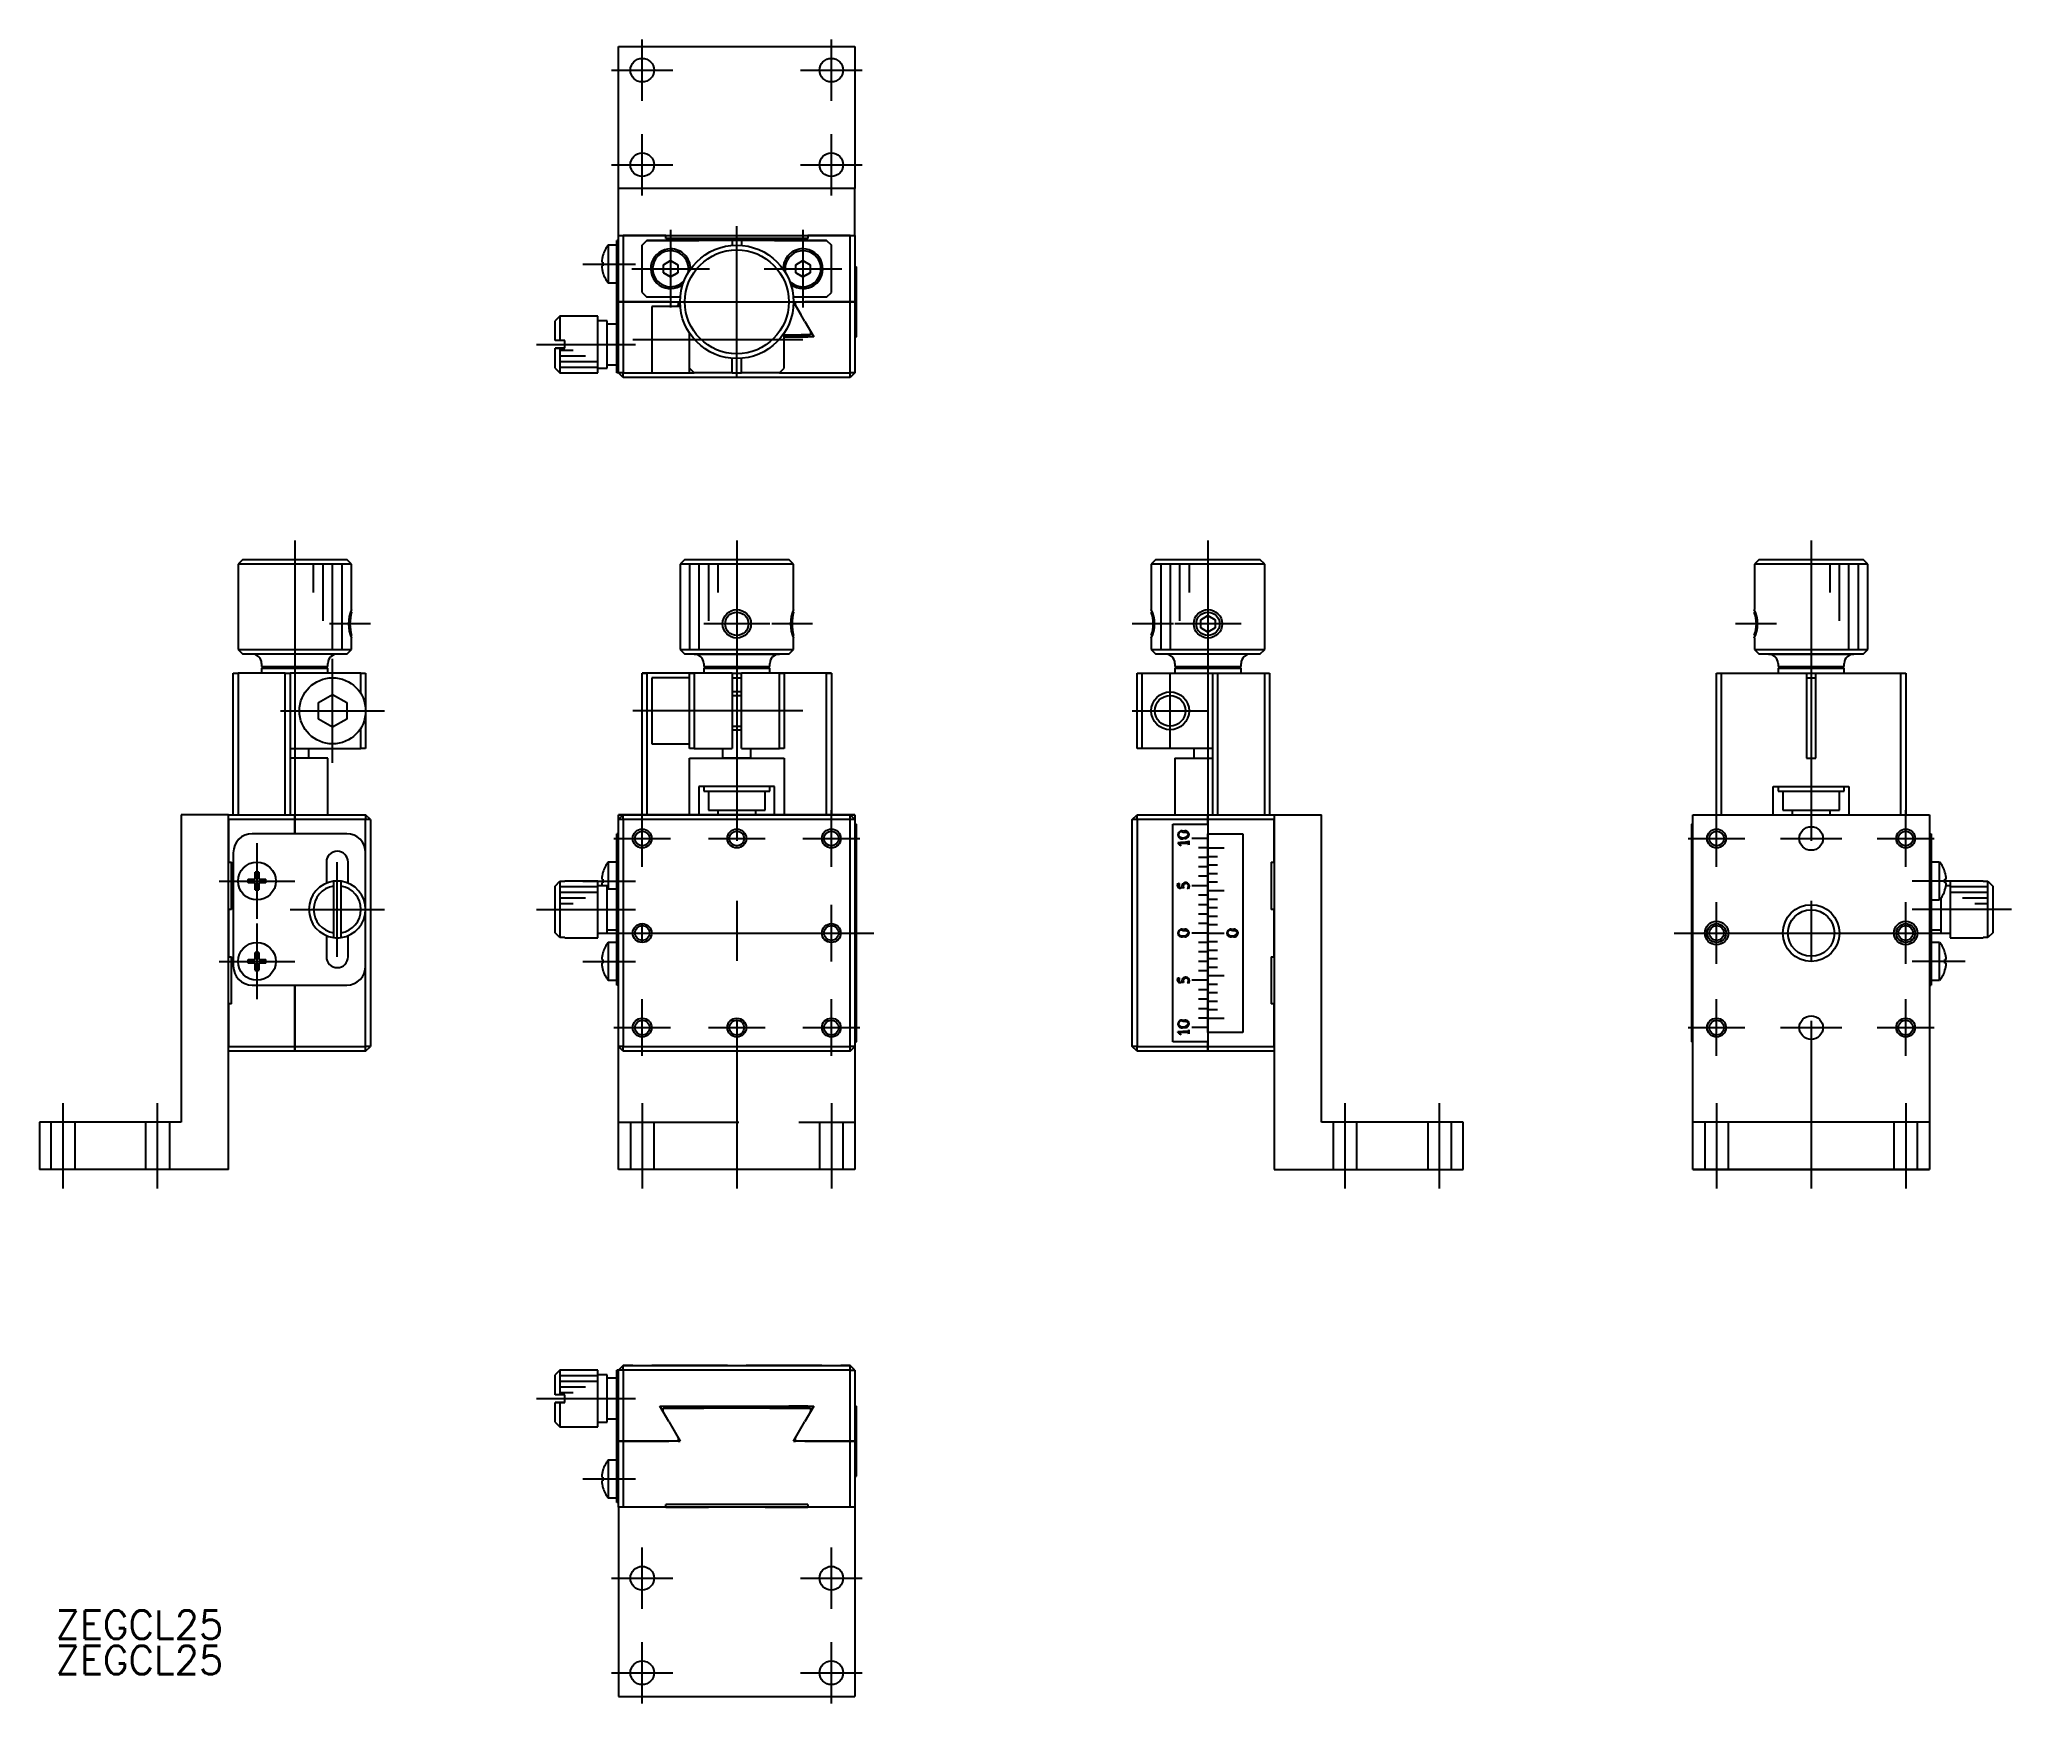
# Model space of a CAD drawing. Extents: x -74 to 135, y -81 to 94.
import ezdxf

# ---------------------------------------------------------------- set-up
doc = ezdxf.new("R2010")
doc.units = 0
doc.linetypes.add('CENTER', pattern=[50.8, 31.75, -6.35, 6.35, -6.35])
doc.linetypes.add('DASHED', pattern=[19.05, 12.7, -6.35])
doc.layers.get('0').update_dxf_attribs({"linetype": 'CONTINUOUS'})
doc.layers.add('CENTER', color=1, linetype='CENTER')
doc.styles.get("Standard").update_dxf_attribs({"font": 'txt.shx', "height": 3, "bigfont": 'bigfont.shx'})

# ---------------------------------------------------------------- blocks, each defined once
blk = doc.blocks.new('*U2')
at = {"color": 7, "linetype": 'CONTINUOUS'}
blk.add_text('ZEGCL25', height=3, dxfattribs=at).set_placement((-72.05, -74.64))
blk = doc.blocks.new('*U3')
at = {"color": 7, "linetype": 'CONTINUOUS'}
blk.add_text('ZEGCL25', height=3, dxfattribs=at).set_placement((-72.05, -78.39))

msp = doc.modelspace()

# ---------------------------------------------------------------- linework, layer by layer
at = {"color": 7, "linetype": 'CONTINUOUS'}
for p, q in [((-12.5, 93.75), (12.5, 93.75)), ((-12.5, 93.75), (12.5, 93.75)), ((-12.5, 78.75), (-12.5, 93.75)), ((12.5, 93.75), (12.5, 78.75)), ((12.5, 78.75), (-12.5, 78.75)), ((-12.5, 73.75), (-12.5, 78.75)), ((-11, 78.75), (-12.5, 78.75)), ((-11, 78.75), (-11.25, 78.75)), ((-11, 78.75), (-11.25, 78.75)), ((-3, 78.75), (-9, 78.75)), ((-8.75, 78.75), (-9, 78.75)), ((-8.75, 78.75), (-9, 78.75)), ((1.25, 78.75), (-1.25, 78.75)), ((0, 78.75), (-1.25, 78.75)), ((1.25, 78.75), (0, 78.75)), ((9, 78.75), (3, 78.75)), ((9, 78.75), (8.75, 78.75)), ((9, 78.75), (8.75, 78.75)), ((12.5, 78.75), (11, 78.75)), ((11.25, 78.75), (11, 78.75)), ((11.25, 78.75), (11, 78.75)), ((12.5, 73.75), (12.5, 78.75)), ((-12.7, 71.25), (-12.7, 73.25)), ((-12.5, 73.25), (-12.7, 73.25)), ((-12.5, 73.25), (-12.7, 73.25)), ((-12.5, 66.75), (-12.5, 73.75)), ((-12.5, 73.75), (-12, 73.75)), ((-12, 73.75), (-12, 66.75)), ((-12, 73.75), (-7.5, 73.75)), ((-7.5, 73.75), (-12, 73.75)), ((-10, 72.75), (-9.5, 73.25)), ((-9.5, 73.25), (-10, 72.75)), ((-9.5, 73.25), (-4, 73.25)), ((-0.5, 73.25), (-9.5, 73.25)), ((-7.5, 73.75), (7.5, 73.75)), ((-7.5, 73.45), (-7.5, 73.75)), ((7.5, 73.45), (-7.5, 73.45)), ((-7.5, 73.45), (7.5, 73.45)), ((4, 73.45), (-4, 73.45)), ((4, 73.45), (-4, 73.45)), ((4, 73.25), (-4, 73.25)), ((-0.5, 73.25), (-0.5, 72.73)), ((0.5, 73.25), (-0.5, 73.25)), ((9.5, 73.25), (0.5, 73.25)), ((0.5, 73.25), (0.5, 72.73)), ((4, 73.25), (9.5, 73.25)), ((7.5, 73.75), (12, 73.75)), ((12, 73.75), (7.5, 73.75)), ((7.5, 73.75), (7.5, 73.45)), ((9.5, 73.25), (10, 72.75)), ((10, 72.75), (9.5, 73.25)), ((12, 66.75), (12, 73.75)), ((12, 73.75), (12.5, 73.75)), ((12.5, 73.75), (12.5, 66.75)), ((-14.29, 70.95), (-14.16, 70.95)), ((-14.16, 71.7), (-14.16, 71.68)), ((-14.16, 70.95), (-14.16, 70.55)), ((-12.7, 72.75), (-13.6, 72.75)), ((-13.6, 72.75), (-13.6, 68.75)), ((-12.7, 61.25), (-12.7, 71.25)), ((-10, 67.75), (-10, 72.75)), ((-7.75, 70.68), (-7, 71.12)), ((-7, 71.12), (-6.25, 70.68)), ((6.25, 70.68), (7, 71.12)), ((7, 71.12), (7.75, 70.68)), ((10, 67.75), (10, 72.75)), ((-14.29, 70.55), (-14.16, 70.55)), ((-14.16, 70.55), (-14.29, 70.55)), ((-14.16, 69.82), (-14.16, 69.8)), ((-7.75, 69.82), (-7.75, 70.68)), ((-7.75, 69.82), (-7, 69.38)), ((-7, 69.38), (-7.75, 69.82)), ((-7, 69.38), (-6.25, 69.82)), ((-6.25, 69.82), (-7, 69.38)), ((-6.25, 70.68), (-6.25, 69.82)), ((6.25, 69.82), (6.25, 70.68)), ((6.25, 69.82), (7, 69.38)), ((7, 69.38), (6.25, 69.82)), ((7, 69.38), (7.75, 69.82)), ((7.75, 69.82), (7, 69.38)), ((7.75, 70.68), (7.75, 69.82)), ((12.5, 70.45), (12.65, 70.45)), ((12.5, 70.45), (12.65, 70.45)), ((12.65, 66.76), (12.65, 70.45)), ((-13.6, 68.75), (-12.7, 68.75)), ((-12.5, 59.25), (-12.5, 66.75)), ((-12.5, 66.75), (-12, 66.75)), ((-12, 66.75), (-12.5, 66.75)), ((-12, 66.75), (-12, 59.25)), ((-7.2, 66.75), (-12, 66.75)), ((-12, 66.75), (-7.2, 66.75)), ((-10, 67.75), (-9.5, 67.25)), ((-5.98, 67.25), (-9.5, 67.25)), ((-7.2, 66.75), (-6, 66.75)), ((-6, 66.75), (-6.29, 66.25)), ((-6.2, 66.75), (-6.2, 66.4)), ((-6.2, 66.4), (-6, 66.75)), ((5.81, 68.25), (5.81, 68.25)), ((9.5, 67.25), (5.98, 67.25)), ((6.8, 65.36), (6, 66.75)), ((6, 66.75), (7.2, 66.75)), ((6, 66.75), (6.2, 66.4)), ((6.2, 66.4), (6.2, 66.75)), ((12, 66.75), (7.2, 66.75)), ((7.2, 66.75), (12, 66.75)), ((9.5, 67.25), (10, 67.75)), ((12, 59.25), (12, 66.75)), ((12, 66.75), (12.5, 66.75)), ((12.5, 66.75), (12, 66.75)), ((12.5, 66.75), (12.5, 59.25)), ((12.5, 66.75), (12.65, 66.75)), ((12.65, 66.75), (12.65, 66.76)), ((12.65, 63.05), (12.65, 66.75)), ((-18.7, 65.25), (-19.2, 64.75)), ((-19.2, 62.65), (-19.2, 64.75)), ((-14.7, 65.25), (-18.7, 65.25)), ((-18.7, 65.25), (-18.7, 62.65)), ((-14.7, 62.25), (-14.7, 65.25)), ((-13.7, 64.75), (-14.7, 64.75)), ((-13.7, 62.25), (-13.7, 64.75)), ((-9, 66.25), (-9, 59.25)), ((-5.98, 66.25), (-9, 66.25)), ((7.2, 64.67), (6.2, 66.4)), ((7.2, 64.67), (8.13, 63.05)), ((-18.7, 62.65), (-19.2, 62.65)), ((-18.2, 62.65), (-18.7, 62.65)), ((-18.2, 61.85), (-18.2, 62.65)), ((-12.7, 64.4), (-13.7, 64.4)), ((-5, 59.75), (-5, 63.43)), ((5, 59.75), (5, 63.43)), ((5, 63.25), (6.8, 63.25)), ((5, 63.05), (7.5, 63.05)), ((8.13, 63.05), (5, 63.05)), ((7.5, 63.05), (5.5, 63.05)), ((5.5, 63.05), (7.5, 63.05)), ((7.8, 63.25), (6.8, 63.25)), ((7.8, 63.63), (7.8, 63.25)), ((12.5, 63.05), (12.65, 63.05)), ((-19.2, 59.75), (-19.2, 61.85)), ((-19.2, 61.85), (-18.7, 61.85)), ((-18.7, 61.85), (-19.2, 61.85)), ((-18.7, 61.85), (-18.7, 59.25)), ((-18.7, 61.85), (-18.2, 61.85)), ((-18.2, 61.85), (-18.7, 61.85)), ((-18.7, 61.65), (-17.3, 61.65)), ((-18.7, 61.05), (-16, 61.05)), ((-14.7, 59.25), (-14.7, 62.25)), ((-13.7, 59.75), (-13.7, 62.25)), ((-12.7, 59.25), (-12.7, 61.25)), ((-0.5, 59.25), (-0.5, 60.77)), ((0.5, 59.25), (0.5, 60.77)), ((1.5, 60.94), (1.5, 60.94)), ((-19.2, 59.75), (-18.7, 59.25)), ((-18.7, 60.45), (-14.7, 60.45)), ((-18.7, 59.85), (-14.7, 59.85)), ((-18.7, 59.25), (-14.7, 59.25)), ((-14.7, 59.75), (-13.7, 59.75)), ((-13.7, 60.1), (-12.7, 60.1)), ((-12.5, 59.25), (-12.7, 59.25)), ((-12, 58.75), (-12.5, 59.25)), ((-12, 59.25), (-12.5, 59.25)), ((-12, 59.25), (-9, 59.25)), ((-12, 58.75), (-12, 59.25)), ((12, 58.75), (-12, 58.75)), ((-9, 59.25), (-5, 59.25)), ((-5, 59.75), (-4.5, 59.25)), ((-5, 59.25), (-5, 59.75)), ((-5, 59.25), (-4.5, 59.25)), ((-0.5, 59.25), (-4.5, 59.25)), ((-0.5, 59.25), (0.5, 59.25)), ((4.5, 59.25), (0.5, 59.25)), ((4.5, 59.25), (5, 59.75)), ((4.5, 59.25), (12, 59.25)), ((12.5, 59.25), (12, 58.75)), ((12.5, 59.25), (12, 59.25)), ((12, 58.75), (12, 59.25)), ((-52.25, 39.5), (-52.75, 39)), ((-52.75, 39), (-52.75, 30)), ((-40.75, 39), (-52.75, 39)), ((-52.25, 39.5), (-41.25, 39.5)), ((-44.75, 36), (-44.75, 39)), ((-43.75, 33), (-43.75, 39)), ((-42.75, 30), (-42.75, 39)), ((-41.75, 30), (-41.75, 39)), ((-40.75, 39), (-41.25, 39.5)), ((-40.75, 34.2), (-40.75, 39)), ((-5.5, 39.5), (-6, 39)), ((6, 39), (-6, 39)), ((-6, 39), (-6, 30)), ((-5.5, 39.5), (0, 39.5)), ((-5.5, 39.5), (5.5, 39.5)), ((-5, 39), (-5, 30)), ((-4, 39), (-4, 30)), ((-3, 39), (-3, 33)), ((-2, 39), (-2, 36)), ((0, 39.5), (5.5, 39.5)), ((6, 39), (5.5, 39.5)), ((6, 34.2), (6, 39)), ((44.33, 39.5), (43.83, 39)), ((55.83, 39), (43.83, 39)), ((43.83, 39), (43.83, 34.2)), ((44.33, 39.5), (55.33, 39.5)), ((44.83, 39), (44.83, 30)), ((45.83, 39), (45.83, 30)), ((46.83, 39), (46.83, 33)), ((47.83, 39), (47.83, 36)), ((55.83, 39), (55.33, 39.5)), ((55.83, 30), (55.83, 39)), ((108.12, 39.5), (107.62, 39)), ((113.62, 39), (107.62, 39)), ((107.62, 39), (107.62, 34.2)), ((108.12, 39.5), (113.62, 39.5)), ((113.62, 39.5), (119.12, 39.5)), ((119.62, 39), (113.62, 39)), ((115.62, 36), (115.62, 39)), ((116.62, 33), (116.62, 39)), ((117.62, 30), (117.62, 39)), ((118.62, 30), (118.62, 39)), ((119.62, 39), (119.12, 39.5)), ((119.62, 30), (119.62, 39)), ((49.08, 33.13), (49.83, 33.57)), ((49.83, 33.57), (50.58, 33.13)), ((49.08, 32.27), (49.08, 33.13)), ((49.83, 31.83), (49.08, 32.27)), ((50.58, 32.27), (49.83, 31.83)), ((50.58, 33.13), (50.58, 32.27)), ((-52.75, 30), (-40.75, 30)), ((-52.75, 30), (-52.25, 29.5)), ((-41.25, 29.5), (-52.25, 29.5)), ((-41.25, 29.5), (-40.75, 30)), ((-40.75, 30), (-40.75, 31.2)), ((-6, 30), (0, 30)), ((-6, 30), (-5.5, 29.5)), ((0, 29.5), (-5.5, 29.5)), ((-4.5, 29.5), (0, 29.5)), ((0, 30), (6, 30)), ((5.5, 29.5), (0, 29.5)), ((0, 29.5), (4.5, 29.5)), ((5.5, 29.5), (6, 30)), ((6, 30), (6, 31.2)), ((43.83, 31.2), (43.83, 30)), ((43.83, 30), (55.83, 30)), ((43.83, 30), (44.33, 29.5)), ((55.33, 29.5), (44.33, 29.5)), ((55.33, 29.5), (55.83, 30)), ((107.62, 31.2), (107.62, 30)), ((107.62, 30), (119.62, 30)), ((107.62, 30), (108.12, 29.5)), ((119.12, 29.5), (108.12, 29.5)), ((112.12, 29.5), (108.12, 29.5)), ((109.12, 29.5), (118.12, 29.5)), ((109.12, 29.5), (112.12, 29.5)), ((115.12, 29.5), (118.12, 29.5)), ((119.12, 29.5), (115.12, 29.5)), ((119.12, 29.5), (119.62, 30)), ((-53.25, 12.5), (-53.25, 27.5)), ((-53.25, 27.5), (-52.75, 27.5)), ((-47.75, 27.5), (-52.75, 27.5)), ((-52.75, 27.5), (-52.75, 12.5)), ((-50.25, 28.5), (-50.25, 28.2)), ((-50.25, 28.2), (-43.25, 28.2)), ((-50.25, 28.2), (-50.05, 28)), ((-50.25, 28), (-43.25, 28)), ((-50.25, 28), (-50.25, 27.5)), ((-47.75, 12.5), (-47.75, 27.5)), ((-47.75, 27.5), (-47.25, 27.5)), ((-47.25, 27.5), (-47.25, 12.5)), ((-39.75, 27.5), (-47.25, 27.5)), ((-43.45, 28), (-43.25, 28.2)), ((-43.25, 28.2), (-43.25, 28.5)), ((-43.25, 27.5), (-43.25, 28)), ((-39.75, 25.3), (-39.75, 27.5)), ((-39.75, 27.5), (-39.25, 27.5)), ((-39.25, 27.5), (-39.25, 23.5)), ((-10, 12.5), (-10, 27.5)), ((-9.5, 27.5), (-10, 27.5)), ((-10, 27.5), (-9.5, 27.5)), ((-5, 27.5), (-9.5, 27.5)), ((-5, 27.5), (-9.5, 27.5)), ((-9.5, 27.5), (-9.5, 12.5)), ((-5, 27.5), (-9.1, 27.5)), ((-7, 27.5), (-9.1, 27.5)), ((-5, 27.5), (-7, 27.5)), ((-5, 25.3), (-5, 27.5)), ((-4.9, 27.5), (-5, 27.5)), ((-3.5, 27.5), (-5, 27.5)), ((-4.9, 27.5), (-5, 27.5)), ((-5, 27.5), (-4.5, 27.5)), ((-4.5, 27.5), (-4.5, 19.5)), ((-0.5, 27.5), (-4.5, 27.5)), ((-3.5, 28.5), (-3.5, 28.2)), ((-3.5, 28.2), (0, 28.2)), ((-3.5, 28.2), (-3.3, 28)), ((-3.5, 28), (-3.5, 27.5)), ((-3.5, 28), (-3.24, 28)), ((-3.5, 28), (-3.3, 28)), ((-3.24, 28), (-0.1, 28)), ((-0.5, 27.5), (-0.5, 19.5)), ((-0.5, 27.5), (0.5, 27.5)), ((-0.1, 28), (0.1, 28)), ((0, 28.2), (3.5, 28.2)), ((0.1, 28), (3.24, 28)), ((0.5, 19.5), (0.5, 27.5)), ((4.5, 27.5), (0.5, 27.5)), ((3.24, 28), (3.5, 28)), ((3.3, 28), (3.5, 28.2)), ((3.3, 28), (3.5, 28)), ((3.5, 28.2), (3.5, 28.5)), ((3.5, 27.5), (3.5, 28)), ((5, 27.5), (3.5, 27.5)), ((4.5, 19.5), (4.5, 27.5)), ((4.5, 27.5), (5, 27.5)), ((5, 27.5), (4.9, 27.5)), ((5, 27.5), (4.9, 27.5)), ((5, 27.5), (5, 19.5)), ((9.1, 27.5), (5, 27.5)), ((7, 27.5), (5, 27.5)), ((9.5, 27.5), (5, 27.5)), ((9.5, 27.5), (5, 27.5)), ((9.1, 27.5), (7, 27.5)), ((9.5, 12.5), (9.5, 27.5)), ((9.5, 27.5), (10, 27.5)), ((10, 27.5), (9.5, 27.5)), ((10, 27.5), (10, 12.5)), ((42.33, 19.5), (42.33, 27.5)), ((42.33, 27.5), (42.83, 27.5)), ((42.83, 27.5), (50.33, 27.5)), ((42.83, 27.5), (42.83, 19.5)), ((46.33, 28.5), (46.33, 28.2)), ((46.33, 28.2), (53.33, 28.2)), ((46.33, 28.2), (46.53, 28)), ((46.33, 28), (53.33, 28)), ((46.33, 28), (46.33, 27.5)), ((50.33, 12.5), (50.33, 27.5)), ((50.33, 27.5), (50.83, 27.5)), ((50.83, 27.5), (50.83, 12.5)), ((50.83, 27.5), (55.83, 27.5)), ((53.13, 28), (53.33, 28.2)), ((53.33, 28.2), (53.33, 28.5)), ((53.33, 27.5), (53.33, 28)), ((55.83, 12.5), (55.83, 27.5)), ((55.83, 27.5), (56.33, 27.5)), ((56.33, 27.5), (56.33, 12.5)), ((103.62, 12.5), (103.62, 27.5)), ((103.62, 27.5), (104.12, 27.5)), ((104.12, 27.5), (113.12, 27.5)), ((104.12, 27.5), (104.12, 12.5)), ((110.12, 28.5), (110.12, 28.2)), ((110.12, 28.2), (117.12, 28.2)), ((110.12, 28.2), (110.32, 28)), ((110.12, 28), (113.62, 28)), ((110.12, 28), (110.12, 27.5)), ((116.92, 28), (110.32, 28)), ((113.09, 27.5), (113.62, 27.5)), ((113.12, 27.5), (113.12, 18.5)), ((113.12, 27.5), (113.62, 27.5)), ((113.62, 28), (117.12, 28)), ((113.62, 27.5), (114.12, 27.5)), ((113.62, 27.5), (114.12, 27.5)), ((114.12, 18.5), (114.12, 27.5)), ((114.12, 27.5), (123.12, 27.5)), ((116.92, 28), (117.12, 28.2)), ((117.12, 28.2), (117.12, 28.5)), ((117.12, 27.5), (117.12, 28)), ((123.12, 12.5), (123.12, 27.5)), ((123.12, 27.5), (123.62, 27.5)), ((123.62, 27.5), (123.62, 12.5)), ((-44.25, 24.37), (-42.75, 25.23)), ((-42.75, 25.23), (-41.25, 24.37)), ((-5, 27), (-9, 27)), ((-9, 27), (-9, 23.5)), ((-5, 23.5), (-5, 25.3)), ((-0.5, 27), (0.5, 27)), ((0.5, 25.5), (-0.5, 25.5)), ((113.12, 27), (114.12, 27)), ((-44.25, 22.63), (-44.25, 24.37)), ((-41.25, 24.37), (-41.25, 22.63)), ((-39.25, 23.5), (-39.25, 19.5)), ((-9, 23.5), (-9, 20)), ((-5, 21.7), (-5, 23.5)), ((-42.75, 21.77), (-44.25, 22.63)), ((-41.25, 22.63), (-42.75, 21.77)), ((-39.75, 19.5), (-39.75, 21.7)), ((-5, 19.5), (-5, 21.7)), ((-0.5, 21.5), (0.5, 21.5)), ((-47.25, 19.5), (-39.75, 19.5)), ((-45.25, 18.5), (-45.25, 19.5)), ((-39.25, 19.5), (-39.75, 19.5)), ((-9, 20), (-5, 20)), ((-4.5, 19.5), (-5, 19.5)), ((-4.5, 19.5), (-0.5, 19.5)), ((-1.5, 19.5), (-1.5, 18.5)), ((0.5, 19.5), (4.5, 19.5)), ((1.5, 18.5), (1.5, 19.5)), ((5, 19.5), (4.5, 19.5)), ((42.83, 19.5), (42.33, 19.5)), ((50.33, 19.5), (42.83, 19.5)), ((48.33, 19.5), (48.33, 18.5)), ((-43.25, 18.5), (-47.25, 18.5)), ((-43.25, 12.5), (-43.25, 18.5)), ((-5, 18.5), (5, 18.5)), ((-5, 12.5), (-5, 18.5)), ((-5, 18.5), (-1.5, 18.5)), ((1.5, 18.5), (-1.5, 18.5)), ((1.5, 18.5), (5, 18.5)), ((5, 18.5), (5, 12.5)), ((46.33, 18.5), (50.33, 18.5)), ((46.33, 18.5), (46.33, 12.5)), ((113.12, 18.5), (114.12, 18.5)), ((-4, 15.5), (-4, 12.5)), ((0, 15.5), (-4, 15.5)), ((-3.5, 15.5), (-3.5, 15)), ((-3.5, 15), (3.5, 15)), ((-3, 15), (-3, 13)), ((4, 15.5), (0, 15.5)), ((3, 13), (3, 15)), ((3.5, 15), (3.5, 15.5)), ((4, 12.5), (4, 15.5)), ((109.62, 15.5), (117.62, 15.5)), ((109.62, 12.5), (109.62, 15.5)), ((109.62, 15.5), (110.12, 15.5)), ((110.12, 15.5), (110.12, 15)), ((110.12, 15), (113.62, 15)), ((110.12, 15), (110.62, 15)), ((110.62, 15), (110.62, 13)), ((113.62, 15), (117.12, 15)), ((116.62, 13), (116.62, 15)), ((116.62, 15), (117.12, 15)), ((117.12, 15), (117.12, 15.5)), ((117.12, 15.5), (117.62, 15.5)), ((117.62, 15.5), (117.62, 12.5)), ((-3, 13), (3, 13)), ((-2, 13), (-2, 12.5)), ((2, 12.5), (2, 13)), ((110.62, 13), (116.62, 13)), ((110.62, 13), (111.62, 13)), ((111.62, 13), (115.62, 13)), ((111.62, 13), (115.62, 13)), ((111.62, 13), (111.62, 12.5)), ((115.62, 13), (116.62, 13)), ((115.62, 12.5), (115.62, 13)), ((-53.75, 12.5), (-58.75, 12.5)), ((-58.75, 12.5), (-58.75, 11)), ((-58.75, 11), (-58.75, -9)), ((-53.75, 12.5), (-49.25, 12.5)), ((-53.75, 12), (-53.75, 12.5)), ((-46.75, 12), (-53.75, 12)), ((-53.75, 12), (-53.75, 9)), ((-53.75, 9), (-53.75, 12)), ((-41.25, 10.5), (-51.25, 10.5)), ((-49.25, 12.5), (-46.75, 12.5)), ((-46.75, 12.5), (-39.25, 12.5)), ((-46.75, 12), (-46.75, 12.5)), ((-46.75, 12.5), (-46.75, 12)), ((-39.25, 12), (-46.75, 12)), ((-46.75, 12), (-46.75, 10.5)), ((-46.75, 10.5), (-46.75, 12)), ((-38.75, 12), (-39.25, 12.5)), ((-39.25, 12.5), (-39.25, 12)), ((-39.25, 8.5), (-39.25, 12)), ((-38.75, 12), (-39.25, 12)), ((-38.75, 12), (-38.75, 9)), ((-12.7, 8.5), (-12.7, 10.5)), ((-12.5, 10.5), (-12.7, 10.5)), ((-12.5, 10.5), (-12.7, 10.5)), ((-12.5, 12), (-12.5, 12.5)), ((-12, 12.5), (-12.5, 12.5)), ((-12.5, 12.5), (-12, 12.5)), ((-12, 12.5), (-12.5, 12)), ((-12.5, 12), (-12, 12.5)), ((-12.5, 8.5), (-12.5, 12)), ((-12, 12), (-12.5, 12)), ((-12, 12.5), (12, 12.5)), ((-7.2, 12.5), (-12, 12.5)), ((-12, 12), (-12, 12.5)), ((-12, 12), (-12, -12)), ((12, 12), (-12, 12)), ((8.13, 12.5), (-8.13, 12.5)), ((-8.13, 12.5), (-7.2, 12.5)), ((12, 12.5), (7.2, 12.5)), ((7.2, 12.5), (8.13, 12.5)), ((12.5, 12.5), (12, 12.5)), ((12, 12.5), (12.5, 12.5)), ((12.5, 12), (12, 12.5)), ((12, 12.5), (12.5, 12)), ((12, 12), (12, 12.5)), ((12, -12), (12, 12)), ((12.5, 12), (12, 12)), ((12.5, 12.5), (12.5, 12)), ((12.5, 12), (12.5, -12)), ((12.5, 11.5), (12.65, 11.5)), ((12.5, 11.5), (12.65, 11.5)), ((12.65, -11.5), (12.65, 11.5)), ((41.83, 12), (42.33, 12.5)), ((42.33, 12), (41.83, 12)), ((41.83, 9), (41.83, 12)), ((42.33, 12.5), (49.83, 12.5)), ((42.33, 12), (42.33, 12.5)), ((42.33, 12), (42.33, -12)), ((49.83, 12), (42.33, 12)), ((46.13, -11.5), (46.13, 11.5)), ((46.13, 11.5), (49.83, 11.5)), ((49.83, 12.5), (52.33, 12.5)), ((49.83, 12.5), (49.83, 12)), ((49.83, 12), (49.83, 12.5)), ((56.83, 12), (49.83, 12)), ((49.83, 11.51), (49.83, 12)), ((49.83, 12), (49.83, 11.51)), ((49.83, 11.5), (49.83, 10.51)), ((49.83, 10.51), (49.83, 10.5)), ((49.83, 10.5), (53.53, 10.5)), ((49.83, 10.5), (49.83, 10)), ((49.83, 10.01), (49.83, 10.5)), ((52.33, 12.5), (56.83, 12.5)), ((53.53, 10.5), (53.53, -10.5)), ((56.83, 12.5), (61.83, 12.5)), ((56.83, 12.5), (56.83, 12)), ((56.83, 12), (56.83, 9)), ((56.83, 9), (56.83, 12)), ((61.83, 11), (61.83, 12.5)), ((61.83, -9), (61.83, 11)), ((100.97, 11.5), (100.97, 10.51)), ((101.12, 11.5), (100.97, 11.5)), ((100.97, 10.5), (100.97, -10.5)), ((101.12, 10.5), (100.97, 10.5)), ((101.12, -20), (101.12, 12.5)), ((101.12, 12.5), (126.12, 12.5)), ((126.12, 12.5), (126.12, -20)), ((126.12, 10.5), (126.32, 10.5)), ((126.32, 10.5), (126.32, 8.5)), ((-53.75, 9), (-53.75, 7.5)), ((-53.75, 7.5), (-53.75, 9)), ((-53.25, 8.5), (-53.25, -3.5)), ((-39.25, -12), (-39.25, 8.5)), ((-38.75, 9), (-38.75, -1)), ((-12.7, -3.5), (-12.7, 8.5)), ((-12.5, -3.5), (-12.5, 8.5)), ((-12.5, -3.5), (-12.5, 8.5)), ((41.83, -1), (41.83, 9)), ((46.66, 9.53), (46.64, 9.54)), ((46.69, 9.49), (46.66, 9.53)), ((46.74, 9.44), (46.69, 9.49)), ((46.8, 9.37), (46.74, 9.44)), ((46.78, 9.48), (46.89, 9.33)), ((47.73, 9.47), (46.78, 9.48)), ((46.84, 9.32), (46.8, 9.37)), ((46.85, 9.3), (46.84, 9.32)), ((46.88, 9.26), (46.85, 9.3)), ((46.89, 9.24), (46.88, 9.26)), ((46.89, 9.33), (46.93, 9.26)), ((46.9, 9.24), (46.89, 9.24)), ((46.9, 9.24), (46.9, 9.24)), ((46.91, 9.24), (46.9, 9.24)), ((46.92, 9.25), (46.91, 9.24)), ((46.93, 9.25), (46.92, 9.25)), ((46.93, 9.26), (46.93, 9.25)), ((47.73, 9.6), (47.76, 9.73)), ((47.8, 9.34), (47.73, 9.47)), ((47.76, 9.73), (47.8, 9.75)), ((47.8, 9.75), (47.8, 9.34)), ((48.83, 10), (48.13, 10)), ((49.83, 10), (48.83, 10)), ((49.83, 9), (48.83, 9)), ((49.83, 10), (49.83, 10.01)), ((49.83, 10), (49.83, 9.01)), ((49.83, 9.99), (49.83, 10)), ((49.83, 9.01), (49.83, 9.99)), ((49.83, 9.01), (49.83, 9)), ((49.83, 9), (49.83, 9.01)), ((49.83, 9), (50.83, 9)), ((49.83, 9), (49.83, 8.99)), ((49.83, 8.99), (49.83, 9)), ((49.83, 8.99), (49.83, 8.11)), ((49.83, 8.1), (49.83, 8.99)), ((50.83, 9), (51.53, 9)), ((56.83, 9), (56.83, 7.5)), ((56.83, 7.5), (56.83, 9)), ((126.32, 8.5), (126.32, -3.5)), ((-53.75, 2.5), (-53.75, 7.5)), ((-53.75, 7.5), (-53.45, 7.5)), ((-53.45, 2.5), (-53.45, 7.5)), ((-50.95, 5.7), (-50.95, 6.43)), ((-50.55, 6.43), (-50.55, 5.7)), ((-43.4, 7.5), (-43.4, 5.27)), ((-41.1, 5.27), (-41.1, 7.5)), ((-14.16, 6.45), (-14.16, 6.43)), ((-13.6, 7.5), (-13.6, 4.65)), ((-12.7, 7.5), (-13.6, 7.5)), ((49.83, 8), (48.83, 8)), ((49.83, 7), (48.83, 7)), ((49.83, 8.11), (49.83, 8.1)), ((49.83, 8.1), (50.83, 8.1)), ((49.83, 8.1), (49.83, 8.09)), ((49.83, 8.01), (49.83, 8.1)), ((49.83, 8.09), (49.83, 8)), ((49.83, 8), (49.83, 8.01)), ((49.83, 8), (49.83, 7.21)), ((49.83, 7.99), (49.83, 8)), ((49.83, 7.2), (49.83, 7.99)), ((49.83, 7.21), (49.83, 7.2)), ((49.83, 7.2), (50.83, 7.2)), ((49.83, 7.2), (49.83, 7.19)), ((49.83, 7.01), (49.83, 7.2)), ((49.83, 7.19), (49.83, 7)), ((49.83, 7), (49.83, 7.01)), ((49.83, 7), (49.83, 6.31)), ((49.83, 6.99), (49.83, 7)), ((49.83, 6.3), (49.83, 6.99)), ((49.83, 6.31), (49.83, 6.3)), ((49.83, 6.3), (50.83, 6.3)), ((49.83, 6.3), (49.83, 6.29)), ((49.83, 6.01), (49.83, 6.3)), ((49.83, 6.29), (49.83, 6)), ((56.53, 7.5), (56.53, 2.5)), ((56.53, 7.5), (56.83, 7.5)), ((56.83, 7.5), (56.83, 2.5)), ((127.21, 7.5), (126.32, 7.5)), ((127.21, 5.5), (127.21, 7.5)), ((127.77, 6.43), (127.77, 6.45)), ((-51.68, 5.7), (-50.95, 5.7)), ((-50.95, 5.3), (-51.68, 5.3)), ((-50.95, 4.57), (-50.95, 5.3)), ((-50.55, 5.7), (-49.82, 5.7)), ((-49.82, 5.3), (-50.55, 5.3)), ((-50.55, 5.3), (-50.55, 4.57)), ((-42.65, 5.47), (-42.65, 4.97)), ((-42.65, 4.97), (-42.65, 0.03)), ((-41.85, 4.97), (-41.85, 5.47)), ((-41.85, 0.03), (-41.85, 4.97)), ((-19.2, 4.97), (-18.7, 5.47)), ((-19.2, 0.03), (-19.2, 4.97)), ((-18.7, 5.47), (-18.7, -0.47)), ((-18.7, 5.47), (-18.2, 5.47)), ((-14.7, 4.9), (-18.7, 4.9)), ((-14.7, 4.3), (-18.7, 4.3)), ((-14.7, 5.5), (-18.2, 5.5)), ((-18.2, 5.47), (-18.2, 5.5)), ((-14.7, -0.5), (-14.7, 5.5)), ((-13.7, 5), (-14.7, 5)), ((-14.29, 5.7), (-14.16, 5.7)), ((-14.16, 5.3), (-14.29, 5.3)), ((-14.29, 5.3), (-14.16, 5.3)), ((-14.16, 5.7), (-14.16, 5.3)), ((-13.7, 0), (-13.7, 5)), ((-12.7, 4.65), (-13.7, 4.65)), ((46.65, 5.21), (46.63, 5.27)), ((46.63, 5.27), (46.64, 5.27)), ((46.64, 5.27), (46.77, 5.25)), ((46.77, 5.25), (46.77, 5.16)), ((46.77, 5.16), (46.78, 5.09)), ((46.78, 5.04), (46.77, 4.99)), ((46.77, 4.99), (46.77, 4.97)), ((46.77, 4.97), (46.77, 4.96)), ((46.77, 4.96), (46.77, 4.87)), ((46.77, 4.87), (46.78, 4.84)), ((46.78, 5.09), (46.78, 5.04)), ((46.78, 4.84), (46.87, 4.83)), ((46.78, 4.84), (46.78, 4.84)), ((46.78, 4.84), (46.78, 4.84)), ((46.87, 4.83), (47.1, 4.81)), ((47.02, 4.77), (46.97, 4.77)), ((47.24, 4.76), (47.02, 4.77)), ((47.23, 4.8), (47.24, 4.77)), ((47.24, 4.77), (47.24, 4.76)), ((47.77, 4.69), (47.67, 4.73)), ((48.83, 5), (48.13, 5)), ((49.83, 6), (48.83, 6)), ((49.83, 5), (48.83, 5)), ((49.83, 6), (49.83, 6.01)), ((49.83, 6), (49.83, 5.41)), ((49.83, 5.99), (49.83, 6)), ((49.83, 5.4), (49.83, 5.99)), ((49.83, 5.41), (49.83, 5.4)), ((49.83, 5.4), (50.83, 5.4)), ((49.83, 5.4), (49.83, 5.39)), ((49.83, 5.01), (49.83, 5.4)), ((49.83, 5.39), (49.83, 5)), ((49.83, 5), (49.83, 5.01)), ((49.83, 5), (49.83, 4.51)), ((49.83, 4.99), (49.83, 5)), ((49.83, 4.5), (49.83, 4.99)), ((49.83, 4.51), (49.83, 4.5)), ((49.83, 4.5), (50.83, 4.5)), ((49.83, 4.5), (49.83, 4.49)), ((49.83, 4.01), (49.83, 4.5)), ((49.83, 4.49), (49.83, 4)), ((50.83, 4.5), (51.53, 4.5)), ((127.21, 3.5), (127.21, 5.5)), ((127.9, 5.7), (127.77, 5.7)), ((127.77, 5.3), (127.77, 5.7)), ((127.77, 5.7), (127.9, 5.7)), ((127.9, 5.3), (127.77, 5.3)), ((127.77, 4.55), (127.77, 4.57)), ((128.32, 5), (127.87, 5)), ((128.32, 5.5), (128.32, -0.5)), ((131.82, 5.5), (128.32, 5.5)), ((132.32, 4.9), (128.32, 4.9)), ((132.32, 4.3), (128.32, 4.3)), ((131.82, 5.5), (131.82, 5.47)), ((131.82, 5.47), (132.32, 5.47)), ((132.32, -0.47), (132.32, 5.47)), ((132.32, 5.47), (132.82, 4.97)), ((132.82, 4.97), (132.82, 0.03)), ((-53.75, 2.5), (-53.75, -2.5)), ((-53.75, -2.5), (-53.75, 2.5)), ((-53.45, 2.5), (-53.75, 2.5)), ((-16, 3.7), (-18.7, 3.7)), ((-17.3, 3.1), (-18.7, 3.1)), ((49.83, 4), (48.83, 4)), ((49.83, 3), (48.83, 3)), ((49.83, 4), (49.83, 4.01)), ((49.83, 4), (49.83, 3.61)), ((49.83, 3.99), (49.83, 4)), ((49.83, 3.6), (49.83, 3.99)), ((49.83, 3.61), (49.83, 3.6)), ((49.83, 3.6), (50.83, 3.6)), ((49.83, 3.01), (49.83, 3.6)), ((49.83, 3.6), (49.83, 3.59)), ((49.83, 3.59), (49.83, 3)), ((49.83, 3), (49.83, 3.01)), ((49.83, 3), (49.83, 2.71)), ((49.83, 2.99), (49.83, 3)), ((49.83, 2.7), (49.83, 2.99)), ((49.83, 2.71), (49.83, 2.7)), ((49.83, 2.7), (50.83, 2.7)), ((49.83, 2.7), (49.83, 2.69)), ((49.83, 2.01), (49.83, 2.7)), ((49.83, 2.69), (49.83, 2)), ((56.83, 2.5), (56.53, 2.5)), ((56.83, 2.5), (56.83, -2.5)), ((56.83, -2.5), (56.83, 2.5)), ((126.32, 3.5), (127.21, 3.5)), ((127.32, 3.63), (127.32, 0)), ((132.32, 3.7), (129.62, 3.7)), ((132.32, 3.1), (130.92, 3.1)), ((-42.65, 0.03), (-42.65, -0.47)), ((-41.85, -0.47), (-41.85, 0.03)), ((-18.7, -0.47), (-19.2, 0.03)), ((-14.7, 0), (-13.7, 0)), ((-13.7, 0.35), (-12.7, 0.35)), ((48.83, 0), (48.13, 0)), ((49.83, 2), (48.83, 2)), ((49.83, 1), (48.83, 1)), ((49.83, 0), (48.83, 0)), ((49.83, 2), (49.83, 2.01)), ((49.83, 2), (49.83, 1.81)), ((49.83, 1.99), (49.83, 2)), ((49.83, 1.8), (49.83, 1.99)), ((49.83, 1.81), (49.83, 1.8)), ((49.83, 1.8), (50.83, 1.8)), ((49.83, 1.8), (49.83, 1.79)), ((49.83, 1.01), (49.83, 1.8)), ((49.83, 1.79), (49.83, 1)), ((49.83, 1), (49.83, 1.01)), ((49.83, 1), (49.83, 0.91)), ((49.83, 0.99), (49.83, 1)), ((49.83, 0.9), (49.83, 0.99)), ((49.83, 0.91), (49.83, 0.9)), ((49.83, 0.9), (50.83, 0.9)), ((49.83, 0.9), (49.83, 0.89)), ((49.83, 0.01), (49.83, 0.9)), ((49.83, 0.89), (49.83, 0.01)), ((49.83, 0.01), (49.83, 0)), ((49.83, 0), (49.83, 0.01)), ((49.83, 0), (50.83, 0)), ((49.83, 0), (49.83, -0.01)), ((49.83, -0.01), (49.83, 0)), ((50.83, 0), (51.53, 0)), ((126.32, 0.35), (127.32, 0.35)), ((127.32, 0), (128.32, 0)), ((132.82, 0.03), (132.32, -0.47)), ((-50.95, -2.8), (-50.95, -2.07)), ((-50.55, -2.07), (-50.55, -2.8)), ((-43.4, -0.27), (-43.4, -2.5)), ((-41.1, -2.5), (-41.1, -0.27)), ((-38.75, -1), (-38.75, -11)), ((-18.2, -0.47), (-18.7, -0.47)), ((-18.2, -0.5), (-18.2, -0.47)), ((-18.2, -0.5), (-14.7, -0.5)), ((-14.16, -2.05), (-14.16, -2.07)), ((-12.7, -1), (-13.6, -1)), ((-13.6, -1), (-13.6, -5)), ((41.83, -11), (41.83, -1)), ((49.83, -1), (48.83, -1)), ((49.83, -2), (48.83, -2)), ((49.83, -0.01), (49.83, -0.89)), ((49.83, -0.9), (49.83, -0.01)), ((49.83, -0.89), (49.83, -0.9)), ((49.83, -0.9), (50.83, -0.9)), ((49.83, -0.9), (49.83, -0.91)), ((49.83, -0.99), (49.83, -0.9)), ((49.83, -0.91), (49.83, -1)), ((49.83, -1), (49.83, -0.99)), ((49.83, -1), (49.83, -1.79)), ((49.83, -1.01), (49.83, -1)), ((49.83, -1.8), (49.83, -1.01)), ((49.83, -1.79), (49.83, -1.8)), ((49.83, -1.8), (50.83, -1.8)), ((49.83, -1.8), (49.83, -1.81)), ((49.83, -1.99), (49.83, -1.8)), ((49.83, -1.81), (49.83, -2)), ((49.83, -2), (49.83, -1.99)), ((49.83, -2), (49.83, -2.69)), ((49.83, -2.01), (49.83, -2)), ((49.83, -2.7), (49.83, -2.01)), ((127.21, -1), (126.32, -1)), ((127.21, -3), (127.21, -1)), ((127.77, -2.07), (127.77, -2.05)), ((128.32, -0.5), (131.82, -0.5)), ((132.32, -0.47), (131.82, -0.47)), ((131.82, -0.47), (131.82, -0.5)), ((-53.75, -7.5), (-53.75, -2.5)), ((-53.75, -2.5), (-53.45, -2.5)), ((-53.45, -7.5), (-53.45, -2.5)), ((-51.68, -2.8), (-50.95, -2.8)), ((-50.95, -3.2), (-51.68, -3.2)), ((-50.95, -3.93), (-50.95, -3.2)), ((-50.55, -2.8), (-49.82, -2.8)), ((-50.55, -3.2), (-50.55, -3.93)), ((-49.82, -3.2), (-50.55, -3.2)), ((-14.29, -2.8), (-14.16, -2.8)), ((-14.16, -3.2), (-14.29, -3.2)), ((-14.29, -3.2), (-14.16, -3.2)), ((-14.16, -2.8), (-14.16, -3.2)), ((-14.16, -3.93), (-14.16, -3.95)), ((-12.7, -5.5), (-12.7, -3.5)), ((-12.5, -12), (-12.5, -3.5)), ((49.83, -3), (48.83, -3)), ((49.83, -4), (48.83, -4)), ((49.83, -2.69), (49.83, -2.7)), ((49.83, -2.7), (50.83, -2.7)), ((49.83, -2.7), (49.83, -2.71)), ((49.83, -2.99), (49.83, -2.7)), ((49.83, -2.71), (49.83, -3)), ((49.83, -3), (49.83, -2.99)), ((49.83, -3), (49.83, -3.59)), ((49.83, -3.01), (49.83, -3)), ((49.83, -3.6), (49.83, -3.01)), ((49.83, -3.59), (49.83, -3.6)), ((49.83, -3.6), (50.83, -3.6)), ((49.83, -3.99), (49.83, -3.6)), ((49.83, -3.6), (49.83, -3.61)), ((49.83, -3.61), (49.83, -4)), ((49.83, -4), (49.83, -3.99)), ((49.83, -4), (49.83, -4.49)), ((49.83, -4.01), (49.83, -4)), ((49.83, -4.5), (49.83, -4.01)), ((56.53, -2.5), (56.53, -7.5)), ((56.53, -2.5), (56.83, -2.5)), ((56.83, -2.5), (56.83, -7.5)), ((126.32, -3.5), (126.32, -5.5)), ((127.21, -5), (127.21, -3)), ((127.9, -2.8), (127.77, -2.8)), ((127.77, -3.2), (127.77, -2.8)), ((127.77, -2.8), (127.9, -2.8)), ((127.9, -3.2), (127.77, -3.2)), ((127.77, -3.95), (127.77, -3.93)), ((-51.25, -5.5), (-41.25, -5.5)), ((-46.75, -5.5), (-46.75, -12)), ((-46.75, -12), (-46.75, -5.5)), ((-13.6, -5), (-12.7, -5)), ((-12.5, -5.5), (-12.7, -5.5)), ((46.65, -4.79), (46.63, -4.73)), ((46.63, -4.73), (46.64, -4.73)), ((46.64, -4.73), (46.77, -4.75)), ((46.77, -4.75), (46.77, -4.84)), ((46.77, -4.84), (46.78, -4.91)), ((46.78, -4.96), (46.77, -5.01)), ((46.77, -5.01), (46.77, -5.03)), ((46.77, -5.03), (46.77, -5.04)), ((46.77, -5.04), (46.77, -5.13)), ((46.77, -5.13), (46.78, -5.16)), ((46.78, -4.91), (46.78, -4.96)), ((46.78, -5.16), (46.87, -5.17)), ((46.78, -5.16), (46.78, -5.16)), ((46.78, -5.16), (46.78, -5.16)), ((46.87, -5.17), (47.1, -5.19)), ((47.02, -5.23), (46.97, -5.23)), ((47.24, -5.24), (47.02, -5.23)), ((47.23, -5.2), (47.24, -5.23)), ((47.24, -5.23), (47.24, -5.24)), ((47.77, -5.31), (47.67, -5.27)), ((48.83, -5), (48.13, -5)), ((49.83, -5), (48.83, -5)), ((49.83, -6), (48.83, -6)), ((49.83, -4.49), (49.83, -4.5)), ((49.83, -4.5), (50.83, -4.5)), ((49.83, -4.5), (49.83, -4.51)), ((49.83, -4.99), (49.83, -4.5)), ((49.83, -4.51), (49.83, -5)), ((49.83, -5), (49.83, -4.99)), ((49.83, -5), (49.83, -5.39)), ((49.83, -5.01), (49.83, -5)), ((49.83, -5.4), (49.83, -5.01)), ((49.83, -5.39), (49.83, -5.4)), ((49.83, -5.4), (50.83, -5.4)), ((49.83, -5.4), (49.83, -5.41)), ((49.83, -5.99), (49.83, -5.4)), ((49.83, -5.41), (49.83, -6)), ((49.83, -6), (49.83, -5.99)), ((49.83, -6), (49.83, -6.29)), ((49.83, -6.01), (49.83, -6)), ((49.83, -6.3), (49.83, -6.01)), ((50.83, -4.5), (51.53, -4.5)), ((126.12, -5.5), (126.32, -5.5)), ((126.12, -5.5), (126.32, -5.5)), ((126.32, -5), (127.21, -5)), ((-53.75, -7.5), (-53.75, -11)), ((-53.75, -11), (-53.75, -7.5)), ((-53.45, -7.5), (-53.75, -7.5)), ((49.83, -7), (48.83, -7)), ((49.83, -8), (48.83, -8)), ((49.83, -6.29), (49.83, -6.3)), ((49.83, -6.3), (50.83, -6.3)), ((49.83, -6.3), (49.83, -6.31)), ((49.83, -6.99), (49.83, -6.3)), ((49.83, -6.31), (49.83, -7)), ((49.83, -7), (49.83, -6.99)), ((49.83, -7), (49.83, -7.19)), ((49.83, -7.01), (49.83, -7)), ((49.83, -7.2), (49.83, -7.01)), ((49.83, -7.19), (49.83, -7.2)), ((49.83, -7.2), (50.83, -7.2)), ((49.83, -7.2), (49.83, -7.21)), ((49.83, -7.99), (49.83, -7.2)), ((49.83, -7.21), (49.83, -8)), ((49.83, -8), (49.83, -7.99)), ((49.83, -8), (49.83, -8.09)), ((49.83, -8.01), (49.83, -8)), ((49.83, -8.1), (49.83, -8.01)), ((49.83, -8.09), (49.83, -8.1)), ((49.83, -8.1), (50.83, -8.1)), ((49.83, -8.1), (49.83, -8.11)), ((49.83, -8.99), (49.83, -8.1)), ((49.83, -8.11), (49.83, -8.99)), ((56.83, -7.5), (56.53, -7.5)), ((56.83, -7.5), (56.83, -11)), ((56.83, -11), (56.83, -7.5)), ((-58.75, -9), (-58.75, -20)), ((47.73, -10.4), (47.76, -10.27)), ((47.76, -10.27), (47.8, -10.25)), ((47.8, -10.25), (47.8, -10.66)), ((48.83, -10), (48.13, -10)), ((49.83, -9), (48.83, -9)), ((49.83, -10), (48.83, -10)), ((49.83, -8.99), (49.83, -9)), ((49.83, -9), (49.83, -8.99)), ((49.83, -9), (50.83, -9)), ((49.83, -9), (49.83, -9.01)), ((49.83, -9.01), (49.83, -9)), ((49.83, -9.01), (49.83, -10)), ((49.83, -9.99), (49.83, -9.01)), ((49.83, -10), (49.83, -9.99)), ((49.83, -10), (49.83, -10.5)), ((49.83, -10.01), (49.83, -10)), ((49.83, -10.5), (49.83, -10.01)), ((50.83, -9), (51.53, -9)), ((61.83, -20), (61.83, -9)), ((-53.75, -11), (-53.75, -12)), ((-53.75, -12), (-53.75, -11)), ((-53.75, -25), (-53.75, -12)), ((-53.75, -12), (-46.75, -12)), ((-46.75, -12.5), (-53.75, -12.5)), ((-46.75, -12), (-39.25, -12)), ((-46.75, -12), (-46.75, -12.5)), ((-46.75, -12.5), (-46.75, -12)), ((-39.25, -12.5), (-46.75, -12.5)), ((-39.25, -12.5), (-38.75, -12)), ((-39.25, -12.5), (-39.25, -12)), ((-38.75, -12), (-39.25, -12)), ((-38.75, -11), (-38.75, -12)), ((-12.5, -25), (-12.5, -12)), ((-12, -12.5), (-12.5, -12)), ((-12, -12), (-12.5, -12)), ((-12, -12), (12, -12)), ((-12, -12.5), (-12, -12)), ((12, -12.5), (-12, -12.5)), ((12, -12.5), (12.5, -12)), ((12.5, -12), (12, -12)), ((12, -12.5), (12, -12)), ((12.5, -11.5), (12.65, -11.5)), ((12.5, -12), (12.5, -25)), ((41.83, -12), (41.83, -11)), ((42.33, -12), (41.83, -12)), ((42.33, -12.5), (41.83, -12)), ((42.33, -12), (49.83, -12)), ((42.33, -12.5), (42.33, -12)), ((49.83, -12.5), (42.33, -12.5)), ((49.83, -11.5), (46.13, -11.5)), ((46.66, -10.47), (46.64, -10.46)), ((46.69, -10.51), (46.66, -10.47)), ((46.74, -10.56), (46.69, -10.51)), ((46.8, -10.63), (46.74, -10.56)), ((46.78, -10.52), (46.89, -10.67)), ((47.73, -10.53), (46.78, -10.52)), ((46.84, -10.68), (46.8, -10.63)), ((46.85, -10.7), (46.84, -10.68)), ((46.88, -10.74), (46.85, -10.7)), ((46.89, -10.76), (46.88, -10.74)), ((46.89, -10.67), (46.93, -10.74)), ((46.9, -10.76), (46.89, -10.76)), ((46.9, -10.76), (46.9, -10.76)), ((46.91, -10.76), (46.9, -10.76)), ((46.92, -10.75), (46.91, -10.76)), ((46.93, -10.75), (46.92, -10.75)), ((46.93, -10.74), (46.93, -10.75)), ((47.8, -10.66), (47.73, -10.53)), ((53.53, -10.5), (49.83, -10.5)), ((49.83, -10.5), (49.83, -10.51)), ((49.83, -10.51), (49.83, -11.5)), ((49.83, -12), (49.83, -11.51)), ((49.83, -11.51), (49.83, -12)), ((49.83, -12), (56.83, -12)), ((49.83, -12), (49.83, -12.5)), ((49.83, -12.5), (49.83, -12)), ((56.83, -12.5), (49.83, -12.5)), ((56.83, -11), (56.83, -12)), ((56.83, -12), (56.83, -11)), ((56.83, -12), (56.83, -25)), ((101.12, -10.5), (100.97, -10.5)), ((101.12, -10.5), (100.97, -10.5)), ((100.97, -10.51), (100.97, -11.5)), ((101.12, -11.5), (100.97, -11.5)), ((101.12, -11.5), (100.97, -11.5)), ((-58.75, -20), (-73.75, -20)), ((-73.75, -20), (-73.75, -25)), ((76.83, -20), (61.83, -20)), ((76.83, -25), (76.83, -20)), ((101.12, -25), (101.12, -20)), ((126.12, -20), (101.12, -20)), ((126.12, -20), (126.12, -25)), ((-53.75, -25), (-73.75, -25)), ((12.5, -25), (-12.5, -25)), ((56.83, -25), (76.83, -25)), ((101.12, -25), (126.12, -25)), ((126.12, -25), (101.12, -25)), ((102.37, -25), (104.87, -25)), ((102.37, -25), (104.87, -25)), ((102.37, -25), (104.87, -25)), ((102.37, -25), (104.87, -25)), ((122.37, -25), (124.87, -25)), ((122.37, -25), (124.87, -25)), ((122.37, -25), (124.87, -25)), ((122.37, -25), (124.87, -25)), ((-12, -45.73), (-12.5, -46.23)), ((-12, -45.73), (-12.5, -46.23)), ((-12, -45.73), (12, -45.73)), ((-11, -45.73), (-12, -45.73)), ((-12, -46.23), (-12, -45.73)), ((-1, -45.73), (-9, -45.73)), ((-1, -45.73), (-2.5, -45.73)), ((-1, -45.73), (-2.5, -45.73)), ((9, -45.73), (1, -45.73)), ((2.5, -45.73), (1, -45.73)), ((2.5, -45.73), (1, -45.73)), ((12, -45.73), (11, -45.73)), ((12.5, -46.23), (12, -45.73)), ((12.5, -46.23), (12, -45.73)), ((12, -46.23), (12, -45.73)), ((-18.7, -46.23), (-19.2, -46.73)), ((-19.2, -48.83), (-19.2, -46.73)), ((-18.7, -46.23), (-18.7, -48.83)), ((-14.7, -46.23), (-18.7, -46.23)), ((-14.7, -46.83), (-18.7, -46.83)), ((-14.7, -47.43), (-18.7, -47.43)), ((-14.7, -52.23), (-14.7, -46.23)), ((-13.7, -46.73), (-14.7, -46.73)), ((-13.7, -51.73), (-13.7, -46.73)), ((-12.7, -47.08), (-13.7, -47.08)), ((-12.7, -48.23), (-12.7, -46.23)), ((-12.5, -46.23), (-12.7, -46.23)), ((-12.5, -46.23), (-12.7, -46.23)), ((-12.5, -53.73), (-12.5, -46.23)), ((-12, -46.23), (-12.5, -46.23)), ((-12, -46.23), (-12, -53.73)), ((12, -46.23), (-12, -46.23)), ((12, -53.73), (12, -46.23)), ((12, -46.23), (12.5, -46.23)), ((12.5, -46.23), (12.5, -53.73)), ((-18.7, -48.83), (-19.2, -48.83)), ((-19.2, -51.73), (-19.2, -49.63)), ((-18.7, -49.63), (-19.2, -49.63)), ((-19.2, -49.63), (-18.7, -49.63)), ((-16, -48.03), (-18.7, -48.03)), ((-17.3, -48.63), (-18.7, -48.63)), ((-18.2, -48.83), (-18.7, -48.83)), ((-18.7, -49.63), (-18.7, -52.23)), ((-18.7, -49.63), (-18.2, -49.63)), ((-18.2, -49.63), (-18.7, -49.63)), ((-18.2, -49.63), (-18.2, -48.83)), ((-12.7, -58.23), (-12.7, -48.23)), ((-8.13, -50.03), (8.13, -50.03)), ((-7.2, -51.65), (-8.13, -50.03)), ((-5, -50.23), (-5, -50.03)), ((-3.5, -50.03), (-3.5, -50.23)), ((3.5, -50.23), (3.5, -50.03)), ((5, -50.23), (5, -50.03)), ((7.5, -50.03), (5.5, -50.03)), ((8.13, -50.03), (7.2, -51.65)), ((12.5, -50.03), (12.65, -50.03)), ((12.5, -50.03), (12.65, -50.03)), ((12.65, -53.73), (12.65, -50.03)), ((-19.2, -51.73), (-18.7, -52.23)), ((-14.7, -51.73), (-13.7, -51.73)), ((-13.7, -51.38), (-12.7, -51.38)), ((-8.02, -50.23), (-7.8, -50.61)), ((-7.8, -50.23), (-6.8, -50.23)), ((-7.8, -50.23), (-6.8, -50.23)), ((-7.8, -50.61), (-7.8, -50.23)), ((-7.2, -51.65), (-6.2, -53.38)), ((-6.8, -50.23), (-5, -50.23)), ((6.8, -50.23), (-6.8, -50.23)), ((-5, -50.23), (-4, -50.23)), ((4, -50.23), (-4, -50.23)), ((-3.5, -50.23), (-4, -50.23)), ((-4, -50.23), (-3.5, -50.23)), ((4, -50.23), (3.5, -50.23)), ((3.5, -50.23), (4, -50.23)), ((4, -50.23), (5, -50.23)), ((5, -50.23), (6.8, -50.23)), ((6.2, -53.38), (7.2, -51.65)), ((6.8, -50.23), (7.8, -50.23)), ((6.8, -50.23), (7.8, -50.23)), ((7.8, -50.61), (8.02, -50.23)), ((7.8, -50.23), (7.8, -50.61)), ((-18.7, -52.23), (-14.7, -52.23)), ((-12.5, -60.73), (-12.5, -53.73)), ((-12, -53.73), (-12.5, -53.73)), ((-12.5, -53.73), (-12, -53.73)), ((-12, -53.73), (-12, -60.73)), ((-12, -53.73), (-7.2, -53.73)), ((-7.2, -53.73), (-12, -53.73)), ((-6, -53.73), (-7.2, -53.73)), ((-6.8, -52.34), (-6, -53.73)), ((-6.2, -53.38), (-6.2, -53.73)), ((-6.2, -53.73), (-6, -53.73)), ((6, -53.73), (6.8, -52.34)), ((7.2, -53.73), (6, -53.73)), ((6, -53.73), (6.2, -53.73)), ((6.2, -53.73), (6.2, -53.38)), ((7.2, -53.73), (12, -53.73)), ((12, -53.73), (7.2, -53.73)), ((12, -60.73), (12, -53.73)), ((12.5, -53.73), (12, -53.73)), ((12, -53.73), (12.5, -53.73)), ((12.5, -53.73), (12.5, -60.73)), ((12.5, -53.73), (12.65, -53.73)), ((12.65, -57.43), (12.65, -53.73)), ((-12.7, -55.73), (-13.6, -55.73)), ((-13.6, -55.73), (-13.6, -59.73)), ((-14.29, -57.53), (-14.16, -57.53)), ((-14.16, -57.93), (-14.29, -57.93)), ((-14.29, -57.93), (-14.16, -57.93)), ((-14.16, -56.78), (-14.16, -56.8)), ((-14.16, -57.53), (-14.16, -57.93)), ((-12.7, -60.23), (-12.7, -58.23)), ((12.5, -57.43), (12.65, -57.43)), ((-14.16, -58.66), (-14.16, -58.68)), ((-13.6, -59.73), (-12.7, -59.73)), ((-12.5, -60.23), (-12.7, -60.23)), ((7.5, -60.43), (-7.5, -60.43)), ((-7.5, -60.73), (-7.5, -60.43)), ((7.5, -60.43), (7.5, -60.73)), ((12.5, -60.73), (-12.5, -60.73)), ((-12.5, -60.73), (-12.5, -80.73)), ((-7.5, -60.73), (-3, -60.73)), ((1.25, -60.73), (-1.25, -60.73)), ((0, -60.73), (-1.25, -60.73)), ((1.25, -60.73), (0, -60.73)), ((3, -60.73), (7.5, -60.73)), ((12.5, -60.73), (12.5, -80.73)), ((-12.5, -80.73), (12.5, -80.73))]:
    msp.add_line(p, q, dxfattribs=at)
at = {"color": 3, "linetype": 'CONTINUOUS'}
for p, q in [((-0.5, 25.12), (0.5, 25.12)), ((-0.5, 21.88), (0.5, 21.88))]:
    msp.add_line(p, q, dxfattribs=at)
at = {"color": 3, "linetype": 'DASHED'}
for p, q in [((-72.5, -25), (-72.5, -20)), ((-70, -20), (-70, -25)), ((-62.5, -25), (-62.5, -20)), ((-60, -20), (-60, -25)), ((-12.5, -20), (12.5, -20)), ((-11.25, -20), (-11.25, -25)), ((-8.75, -25), (-8.75, -20)), ((8.75, -20), (8.75, -25)), ((11.25, -25), (11.25, -20)), ((63.08, -20), (63.08, -25)), ((65.58, -25), (65.58, -20)), ((73.08, -20), (73.08, -25)), ((75.58, -25), (75.58, -20)), ((102.37, -20), (102.37, -25)), ((104.87, -25), (104.87, -20)), ((122.37, -20), (122.37, -25)), ((124.87, -25), (124.87, -20))]:
    msp.add_line(p, q, dxfattribs=at)
at = {"color": 7, "linetype": 'CONTINUOUS'}
for centre, radius in [((-10, 91.25), 1.25), ((10, 91.25), 1.25), ((-10, 81.25), 1.25), ((10, 81.25), 1.25), ((0, 66.75), 6), ((0, 66.75), 5.5), ((0, 32.7), 1.23), ((49.83, 32.7), 1.23), ((-42.75, 23.5), 3.5), ((45.83, 23.5), 1.62), ((-10, 10), 0.783), ((0, 10), 0.783), ((10, 10), 0.783), ((103.62, 10), 0.783), ((113.62, 10), 1.25), ((123.62, 10), 0.783), ((-50.75, 5.5), 2), ((113.62, 0), 2.46), ((-10, 0), 0.783), ((10, 0), 0.783), ((103.62, 0), 1.25), ((103.62, 0), 0.783), ((123.62, 0), 1.25), ((123.62, 0), 0.783), ((-50.75, -3), 2), ((-10, -10), 0.783), ((0, -10), 0.783), ((10, -10), 0.783), ((103.62, -10), 0.783), ((113.62, -10), 1.25), ((123.62, -10), 0.783), ((-10, -68.23), 1.25), ((10, -68.23), 1.25), ((-10, -78.23), 1.25), ((10, -78.23), 1.25)]:
    msp.add_circle(centre, radius, dxfattribs=at)
at = {"color": 3, "linetype": 'CONTINUOUS'}
for centre, radius in [((0, 32.7), 1.5), ((49.83, 32.7), 1.5), ((45.83, 23.5), 2), ((-10, 10), 1), ((0, 10), 1), ((10, 10), 1), ((103.62, 10), 1), ((123.62, 10), 1), ((113.62, 0), 3), ((-10, 0), 1), ((10, 0), 1), ((103.62, 0), 1), ((123.62, 0), 1), ((-10, -10), 1), ((0, -10), 1), ((10, -10), 1), ((103.62, -10), 1), ((123.62, -10), 1)]:
    msp.add_circle(centre, radius, dxfattribs=at)
at = {"color": 7, "linetype": 'CONTINUOUS'}
for centre, radius, start, end in [((-11.1, 70.75), 3.19, 163.0947, 176.4096), ((-11.1, 70.75), 3.2, 141.3178, 162.73), ((-7, 70.25), 2.1, 90, 307.9019), ((-7, 70.25), 1.9, 347.4055, 180), ((-7, 70.25), 2.1, 358.968, 90), ((7, 70.25), 2.1, 90, 181.032), ((7, 70.25), 1.9, 220.5356, 180), ((7, 70.25), 2.1, 232.0981, 90), ((-11.1, 70.75), 3.19, 183.5904, 196.9053), ((-11.1, 70.75), 3.2, 197.27, 218.6822), ((-7, 70.25), 1.9, 180, 319.4644), ((7, 70.25), 1.9, 180, 192.5945), ((-36.15, 32.7), 4.76, 165.0433, 194.9567), ((10.6, 32.7), 4.76, 165.0433, 194.9567), ((40.54, 32.7), 3.51, 339.5177, 20.4823), ((104.32, 32.7), 3.51, 339.5177, 20.4823), ((-51.25, 28.5), 1, 0, 90), ((-42.25, 28.5), 1, 90, 180), ((-4.5, 28.5), 1, 0, 90), ((4.5, 28.5), 1, 90, 180), ((45.33, 28.5), 1, 0, 90), ((54.33, 28.5), 1, 90, 180), ((109.12, 28.5), 1, 0, 90), ((118.12, 28.5), 1, 90, 180), ((-51.25, 8.5), 2, 90, 180), ((-41.25, 8.5), 2, 0, 90), ((47.06, 10.39), 0.416, 63.9047, 298.7371), ((47, 10.42), 0.297, 45.8759, 218.7066), ((47.19, 10.74), 0.661, 231.2372, 334.7042), ((47.35, 10.05), 0.598, 43.8884, 103.6567), ((47.42, 10.4), 0.406, 246.7474, 115.8943), ((-42.25, 7.5), 1.15, 0, 180), ((48, -4.53), 14.14, 91.1244, 95.5186), ((-50.75, 5.5), 0.95, 77.8468, 102.1532), ((-11.1, 5.5), 3.19, 163.0947, 176.4096), ((-11.1, 5.5), 3.2, 141.3178, 162.73), ((124.72, 5.5), 3.2, 17.27, 38.6822), ((124.72, 5.5), 3.19, 3.5904, 16.9053), ((-50.75, 5.5), 0.95, 167.8468, 192.1532), ((-50.75, 5.5), 0.435, 152.6335, 207.3665), ((-50.75, 5.5), 0.435, 62.6335, 117.3665), ((-50.75, 5.5), 0.435, 242.6335, 297.3665), ((-50.75, 5.5), 0.95, 257.8468, 282.1532), ((-50.75, 5.5), 0.435, 332.6335, 27.3665), ((-50.75, 5.5), 0.95, 347.8468, 12.1532), ((-42.25, 2.5), 3, 97.6623, 262.3377), ((-42.25, 2.5), 2.5, 99.2069, 260.7931), ((-42.25, 2.5), 3, 82.3377, 97.6623), ((-42.25, 2.5), 3, 277.6623, 82.3377), ((-42.25, 2.5), 2.5, 279.2069, 80.7931), ((-11.1, 5.5), 3.19, 183.5904, 189.0071), ((46.86, 5.03), 0.277, 139.4938, 293.3804), ((47.47, 4.95), 0.393, 319.5545, 199.9104), ((47.48, 4.94), 0.286, 312.2787, 210.5455), ((124.72, 5.5), 3.2, 321.3178, 342.73), ((124.72, 5.5), 3.19, 343.0947, 356.4096), ((47.06, 0), 0.416, 63.9047, 298.7371), ((47, 0.02), 0.297, 45.8759, 218.7066), ((47.19, 0.35), 0.661, 231.2372, 334.7042), ((47.35, -0.35), 0.598, 43.8884, 103.6567), ((47.42, 0), 0.406, 246.7474, 115.8943), ((52.25, 0), 0.416, 63.9047, 298.7371), ((52.2, 0.02), 0.297, 45.8759, 218.7066), ((52.38, 0.35), 0.661, 231.2371, 334.7042), ((52.55, -0.35), 0.598, 43.8884, 103.6568), ((52.61, 0), 0.406, 246.7474, 115.8943), ((-50.75, -3), 0.95, 77.8468, 102.1532), ((-42.25, 2.5), 3, 262.3377, 277.6623), ((-11.1, -3), 3.19, 163.0947, 176.4096), ((-11.1, -3), 3.2, 141.3178, 162.73), ((124.72, -3), 3.2, 17.27, 38.6822), ((124.72, -3), 3.19, 3.5904, 16.9053), ((-51.25, -3.5), 2, 180, 270), ((-50.75, -3), 0.95, 167.8468, 192.1532), ((-50.75, -3), 0.435, 152.6335, 207.3665), ((-50.75, -3), 0.435, 62.6335, 117.3665), ((-50.75, -3), 0.435, 242.6335, 297.3665), ((-50.75, -3), 0.95, 257.8468, 282.1532), ((-50.75, -3), 0.435, 332.6335, 27.3665), ((-50.75, -3), 0.95, 347.8468, 12.1532), ((-42.25, -2.5), 1.15, 180, 0), ((-41.25, -3.5), 2, 270, 0), ((-11.1, -3), 3.19, 183.5904, 196.9053), ((-11.1, -3), 3.2, 197.27, 218.6822), ((124.72, -3), 3.2, 321.3178, 342.73), ((124.72, -3), 3.19, 343.0947, 356.4096), ((46.86, -4.97), 0.277, 139.4938, 293.3804), ((47.47, -5.05), 0.393, 319.5545, 199.9104), ((47.48, -5.06), 0.286, 312.2787, 210.5455), ((47.06, -9.61), 0.416, 63.9047, 298.7371), ((48, -24.53), 14.14, 91.1244, 95.5186), ((47, -9.58), 0.297, 45.8759, 218.7066), ((47.19, -9.26), 0.661, 231.2372, 334.7042), ((47.35, -9.95), 0.598, 43.8884, 103.6567), ((47.42, -9.6), 0.406, 246.7474, 115.8943), ((-11.1, -57.73), 3.2, 141.3178, 162.73), ((-11.1, -57.73), 3.19, 163.0947, 176.4096), ((-11.1, -57.73), 3.19, 183.5904, 196.9053), ((-11.1, -57.73), 3.2, 197.27, 218.6822)]:
    msp.add_arc(centre, radius, start, end, dxfattribs=at)
at = {"color": 3, "linetype": 'CONTINUOUS'}
for centre, radius, start, end in [((-37.24, 32.7), 3.82, 156.8545, 203.1455), ((9.51, 32.7), 3.82, 156.8545, 203.1455), ((40.82, 32.7), 3.36, 333.5141, 26.4859), ((104.6, 32.7), 3.36, 333.5141, 26.4859)]:
    msp.add_arc(centre, radius, start, end, dxfattribs=at)
at = {"layer": 'CENTER', "color": 1, "linetype": 'CENTER'}
for p, q in [((-10, 88), (-10, 94.5)), ((10, 88), (10, 94.5)), ((-13.25, 91.25), (-6.75, 91.25)), ((6.75, 91.25), (13.25, 91.25)), ((-10, 78), (-10, 84.5)), ((10, 78), (10, 84.5)), ((-13.25, 81.25), (-6.75, 81.25)), ((6.75, 81.25), (13.25, 81.25)), ((-7, 74.35), (-7, 66.15)), ((0, 58.75), (0, 74.75)), ((7, 74.35), (7, 66.15)), ((-16.29, 70.75), (-10.7, 70.75)), ((-11.1, 70.25), (-2.9, 70.25)), ((2.9, 70.25), (11.1, 70.25)), ((-8, 66.75), (8, 66.75)), ((7, 62.75), (-11, 62.75)), ((-21.2, 62.25), (-10.7, 62.25)), ((-46.75, 41.5), (-46.75, 10.5)), ((0, 41.5), (0, -27)), ((49.83, 41.5), (49.83, 10.5)), ((113.62, 41.5), (113.62, -27)), ((-38.75, 32.7), (-43.06, 32.7)), ((3.5, 32.7), (-3.5, 32.7)), ((8, 32.7), (3.69, 32.7)), ((46.19, 32.7), (41.83, 32.7)), ((53.33, 32.7), (46.33, 32.7)), ((109.97, 32.7), (105.62, 32.7)), ((-42.75, 18), (-42.75, 29)), ((45.83, 19.5), (45.83, 27.5)), ((-48.25, 23.5), (-37.25, 23.5)), ((7, 23.5), (-11, 23.5)), ((41.83, 23.5), (49.83, 23.5)), ((-10, 7), (-10, 13)), ((10, 7), (10, 13)), ((103.62, 7), (103.62, 13)), ((123.62, 7), (123.62, 13)), ((-50.75, 9.5), (-50.75, 1.5)), ((-13, 10), (-7, 10)), ((-3, 10), (3, 10)), ((7, 10), (13, 10)), ((100.62, 10), (106.62, 10)), ((110.37, 10), (116.87, 10)), ((120.62, 10), (126.62, 10)), ((-42.25, -2.5), (-42.25, 7.5)), ((-54.75, 5.5), (-46.75, 5.5)), ((-16.29, 5.5), (-10.7, 5.5)), ((129.9, 5.5), (124.32, 5.5)), ((-47.25, 2.5), (-37.25, 2.5)), ((-21.2, 2.5), (-10.7, 2.5)), ((10, -3), (10, 3)), ((103.62, -3.25), (103.62, 3.25)), ((123.62, -3.25), (123.62, 3.25)), ((134.82, 2.5), (124.32, 2.5)), ((-50.75, 1), (-50.75, -7)), ((-14.5, 0), (14.5, 0)), ((-10, -1), (-10, 1)), ((99.12, 0), (128.12, 0)), ((-54.75, -3), (-46.75, -3)), ((-16.29, -3), (-10.7, -3)), ((129.9, -3), (124.32, -3)), ((-10, -13), (-10, -7)), ((10, -13), (10, -7)), ((103.62, -13), (103.62, -7)), ((123.62, -13), (123.62, -7)), ((-13, -10), (-7, -10)), ((-3, -10), (3, -10)), ((7, -10), (13, -10)), ((100.62, -10), (106.62, -10)), ((110.37, -10), (116.87, -10)), ((120.62, -10), (126.62, -10)), ((-71.25, -27), (-71.25, -18)), ((-61.25, -27), (-61.25, -18)), ((-10, -18), (-10, -27)), ((10, -18), (10, -27)), ((64.33, -27), (64.33, -18)), ((74.33, -27), (74.33, -18)), ((103.62, -18), (103.62, -27)), ((123.62, -18), (123.62, -27)), ((-21.2, -49.23), (-10.7, -49.23)), ((-16.29, -57.73), (-10.7, -57.73)), ((-10, -71.48), (-10, -64.98)), ((10, -71.48), (10, -64.98)), ((-13.25, -68.23), (-6.75, -68.23)), ((6.75, -68.23), (13.25, -68.23)), ((-10, -81.48), (-10, -74.98)), ((10, -81.48), (10, -74.98)), ((-13.25, -78.23), (-6.75, -78.23)), ((6.75, -78.23), (13.25, -78.23))]:
    msp.add_line(p, q, dxfattribs=at)

# ---------------------------------------------------------------- block references
at = {"color": 7, "linetype": 'CONTINUOUS'}
for name in ['*U2', '*U3']:
    msp.add_blockref(name, (0, 0), dxfattribs=at)

doc.saveas('drawing.dxf')
